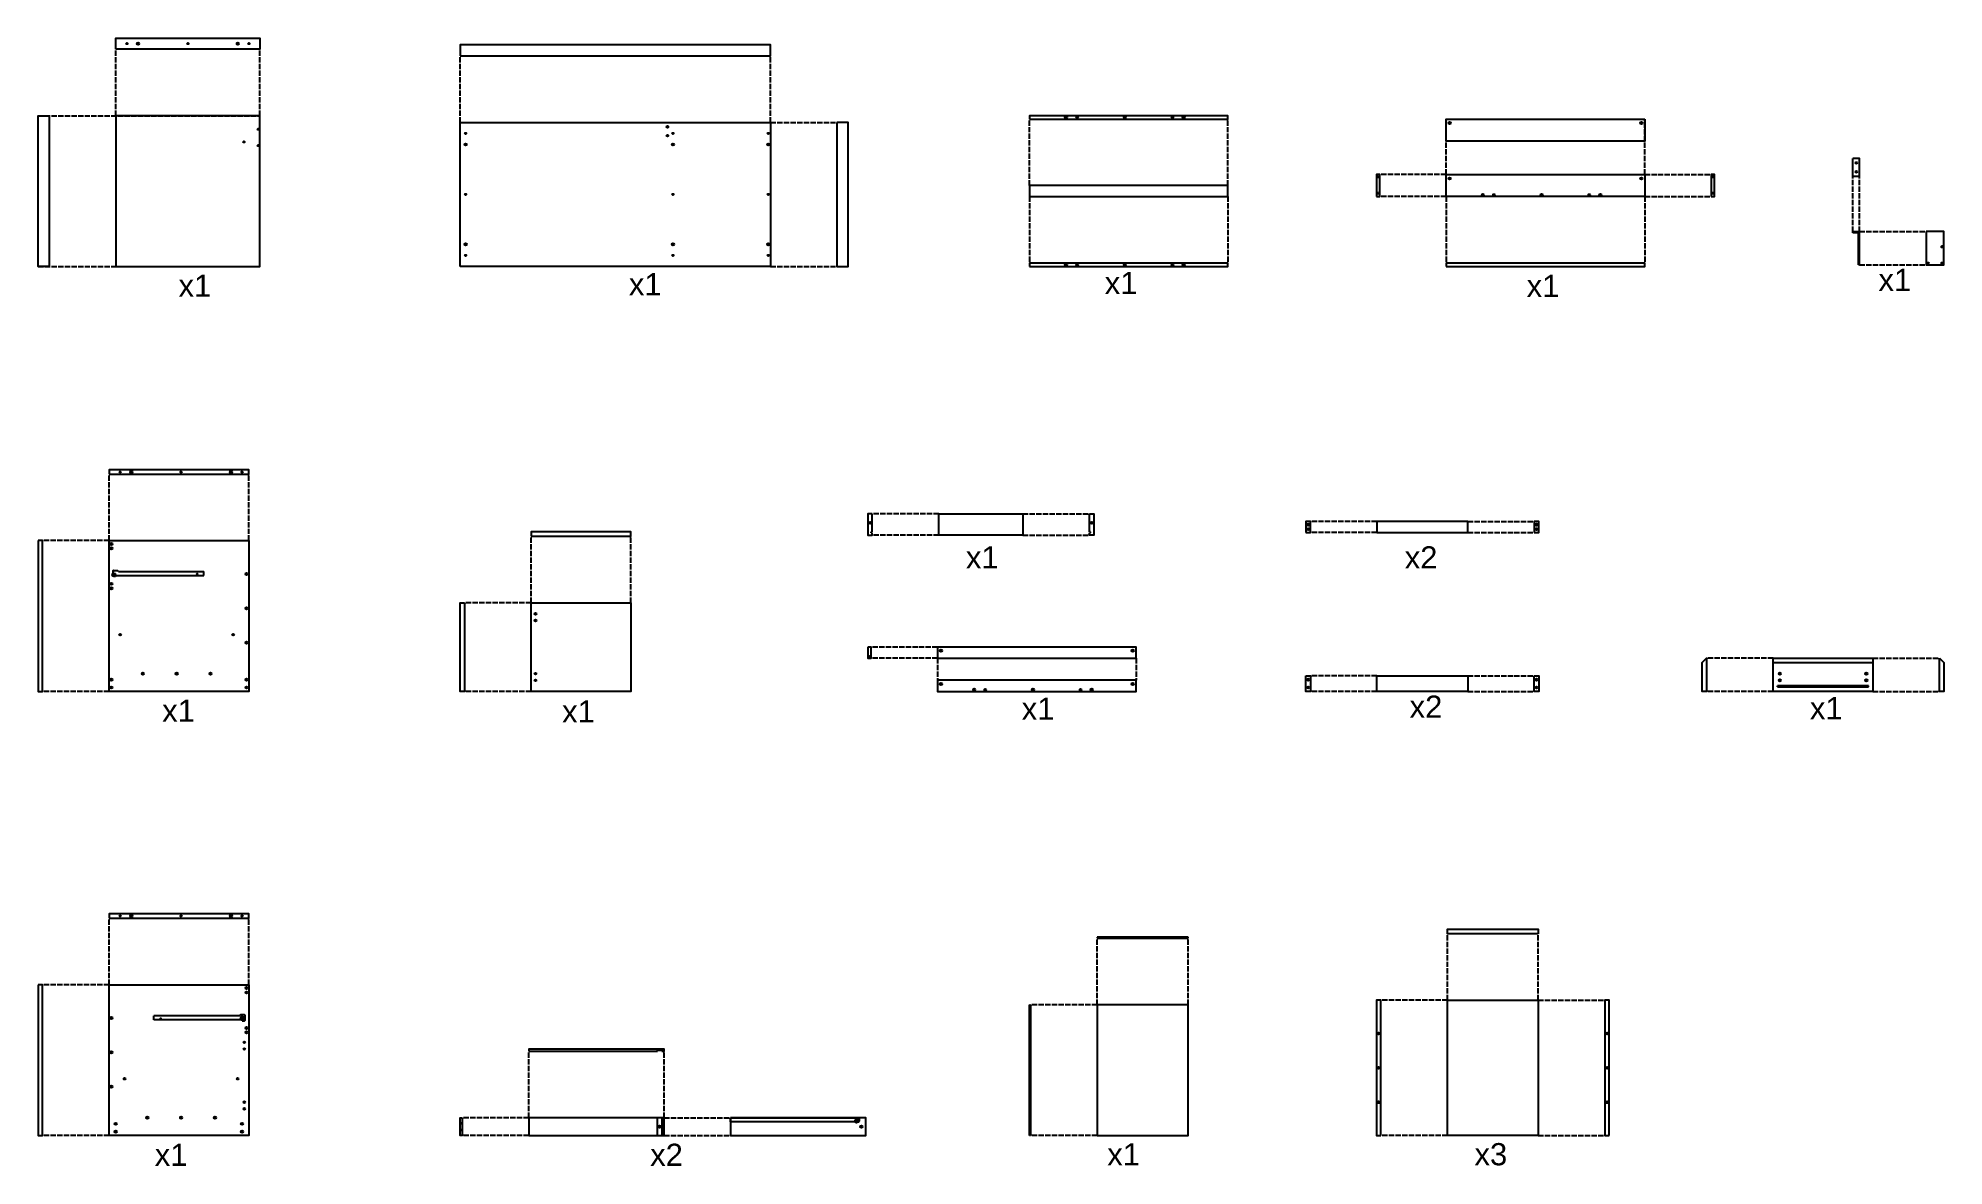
# Model space of a CAD drawing. Header units: millimetres. Extents: x 125 to 1869, y -776 to 1029.
# Drawn here: x 125 to 985, y -776 to -268 of the extents above; entities that cross this region are included whole.
import ezdxf

# ---------------------------------------------------------------- set-up
doc = ezdxf.new("R2010")
doc.units = ezdxf.units.MM
doc.linetypes.add('ACAD_ISO02W100', pattern=[15, 12, -3])
for name, color, linetype in [('A-SECT-LINE', 5, 'Continuous'), ('DETAILS', 2, 'Continuous'), ('G-ANNO-TEXT', 3, 'Continuous'), ('LINE', 4, 'ACAD_ISO02W100')]:
    doc.layers.add(name, color=color, linetype=linetype)

msp = doc.modelspace()

# ---------------------------------------------------------------- texts
at = {"layer": 'G-ANNO-TEXT', "char_height": 10, "attachment_point": 1}
for s, width, insert in [('{\\fArial|b0|i0|c0|p34;x1}', 55.1193, (188.67, -374.34)), ('{\\fArial|b0|i0|c0|p34;x1}', 55.1193, (391.8, -373.68)), ('{\\fArial|b0|i0|c0|p34;x1}', 55.1193, (606.42, -373.11)), ('{\\fArial|b0|i0|c0|p34;x1}', 55.1193, (796.73, -374.43)), ('{\\fArial|b0|i0|c0|p34;x1}', 55.1193, (955.41, -371.71)), ('{\\fArial|b0|i0|c0|p34;x1}', 55.1193, (543.82, -496.91)), ('{\\fArial|b0|i0|c0|p34;x2}', 36.776, (741.74, -496.92)), ('{\\fArial|b0|i0|c0|p34;x1}', 55.1193, (181.3, -566.06)), ('{\\fArial|b0|i0|c0|p34;x1}', 55.1193, (361.67, -566.39)), ('{\\fArial|b0|i0|c0|p34;x1}', 55.1193, (568.98, -565.16)), ('{\\fArial|b0|i0|c0|p34;x2}', 36.776, (743.94, -564.26)), ('{\\fArial|b0|i0|c0|p34;x1}', 55.1193, (924.49, -564.94)), ('{\\fArial|b0|i0|c0|p34;x1}', 55.1193, (177.96, -766.4)), ('{\\fArial|b0|i0|c0|p34;x2}', 36.776, (401.4, -766.41)), ('{\\fArial|b0|i0|c0|p34;x1}', 55.1193, (607.57, -766.2)), ('{\\fArial|b0|i0|c0|p34;x3}', 36.776, (773.21, -766.14))]:
    msp.add_mtext_dynamic_manual_height_columns(s, width=width, gutter_width=12.5, heights=[0], dxfattribs=dict(at, insert=insert))

# ---------------------------------------------------------------- linework, layer by layer
for p, q in [((909.92, -560.36), (909.92, -559.86)), ((950.92, -560.36), (950.92, -559.86)), ((572.5, -703.69), (573, -703.69)), ((573, -762.69), (572.5, -762.69))]:
    msp.add_line(p, q)
at = {"layer": 'A-SECT-LINE'}
for p, q in [((943.92, -329.97), (943.92, -321.97)), ((943.92, -355.47), (943.92, -354.97)), ((943.92, -354.97), (946.92, -354.97)), ((946.42, -355.47), (943.92, -355.47)), ((946.42, -369.97), (946.42, -355.47)), ((946.92, -369.97), (946.92, -354.97)), ((946.92, -369.97), (946.42, -369.97)), ((501.05, -490.83), (501.05, -490.33)), ((501.05, -490.33), (501.55, -490.33)), ((501.55, -490.83), (501.05, -490.83)), ((600.05, -490.33), (599.55, -490.33)), ((599.55, -490.83), (600.05, -490.83)), ((600.05, -490.83), (600.05, -490.33)), ((907.92, -549.36), (952.92, -549.36)), ((950.92, -559.86), (909.92, -559.86)), ((909.92, -560.36), (950.92, -560.36)), ((644, -673.19), (603, -673.19)), ((603, -673.19), (603, -673.69)), ((603, -673.69), (644, -673.69)), ((644, -673.69), (644, -673.19)), ((572.5, -762.69), (572.5, -703.69)), ((573, -703.69), (573, -762.69)), ((404.66, -724.69), (404.66, -724.19)), ((404.66, -724.19), (406.66, -724.19)), ((406.66, -724.19), (406.66, -724.69)), ((404.66, -762.69), (404.66, -754.69)), ((406.66, -754.69), (406.66, -762.69))]:
    msp.add_line(p, q, dxfattribs=at)
for points in [[(160.39, -272.66), (160.39, -267.66), (225.39, -267.66), (225.39, -272.66), (160.39, -272.66)], [(315.66, -275.66), (455.66, -275.66), (455.66, -270.66), (315.66, -270.66), (315.66, -275.66)], [(130.33, -370.66), (125.33, -370.66), (125.33, -302.66), (130.33, -302.66), (130.33, -370.66)], [(160.39, -370.66), (225.39, -370.66), (225.39, -302.66), (160.39, -302.66), (160.39, -370.66)], [(485.66, -305.66), (485.66, -370.66), (490.66, -370.66), (490.66, -305.66), (485.66, -305.66)], [(572.5, -304.16), (662, -304.16), (662, -302.66), (572.5, -302.66), (572.5, -304.16)], [(943.92, -329.97), (946.92, -329.97), (946.92, -321.97), (943.92, -321.97)], [(572.5, -334.16), (572.5, -339.16), (662, -339.16), (662, -334.16), (572.5, -334.16)], [(728.97, -339.16), (730.47, -339.16), (730.47, -329.16), (728.97, -329.16), (728.97, -339.16)], [(879.97, -339.16), (881.47, -339.16), (881.47, -329.16), (879.97, -329.16), (879.97, -339.16)], [(976.92, -354.97), (976.92, -369.97), (984.92, -369.97), (984.92, -354.97), (976.92, -354.97)], [(572.5, -370.66), (662, -370.66), (662, -369.16), (572.5, -369.16), (572.5, -370.66)], [(760.47, -370.66), (849.97, -370.66), (849.97, -369.16), (760.47, -369.16), (760.47, -370.66)], [(157.33, -464.36), (220.33, -464.36), (220.33, -462.36), (157.33, -462.36), (157.33, -464.36)], [(501.55, -482.33), (499.55, -482.33), (499.55, -491.83), (501.55, -491.83), (501.55, -490.83)], [(501.55, -490.33), (501.55, -482.33)], [(531.55, -482.33), (569.55, -482.33), (569.55, -491.83), (531.55, -491.83), (531.55, -482.33)], [(599.55, -482.33), (601.55, -482.33), (601.55, -491.83), (599.55, -491.83), (599.55, -490.83)], [(599.55, -490.33), (599.55, -482.33)], [(697.17, -490.68), (699.17, -490.68), (699.17, -485.68), (697.17, -485.68), (697.17, -490.68)], [(729.17, -485.68), (729.17, -490.68), (770.17, -490.68), (770.17, -485.68), (729.17, -485.68)], [(800.17, -490.68), (802.17, -490.68), (802.17, -485.68), (800.17, -485.68), (800.17, -490.68)], [(125.33, -494.36), (125.33, -562.36), (127.33, -562.36), (127.33, -494.36), (125.33, -494.36)], [(157.33, -494.36), (220.33, -494.36), (220.33, -562.36), (157.33, -562.36), (157.33, -494.36)], [(347.66, -492.36), (392.66, -492.36), (392.66, -490.36), (347.66, -490.36), (347.66, -492.36)], [(317.66, -522.36), (317.66, -562.36), (315.66, -562.36), (315.66, -522.36), (317.66, -522.36)], [(347.66, -522.36), (392.66, -522.36), (392.66, -562.36), (347.66, -562.36), (347.66, -522.36)], [(499.55, -542.36), (499.55, -547.36), (501.05, -547.36), (501.05, -542.36), (499.55, -542.36)], [(907.92, -547.36), (952.92, -547.36), (952.92, -562.36), (907.92, -562.36), (907.92, -547.36)], [(729.17, -555.36), (770.17, -555.36), (770.17, -562.36), (729.17, -562.36), (729.17, -555.36)], [(157.33, -664.69), (220.33, -664.69), (220.33, -662.69), (157.33, -662.69), (157.33, -664.69)], [(801.97, -671.69), (760.97, -671.69), (760.97, -669.69), (801.97, -669.69), (801.97, -671.69)], [(125.33, -694.69), (125.33, -762.69), (127.33, -762.69), (127.33, -694.69), (125.33, -694.69)], [(157.33, -694.69), (220.33, -694.69), (220.33, -762.69), (157.33, -762.69), (157.33, -694.69)], [(644, -703.69), (603, -703.69), (603, -762.69), (644, -762.69), (644, -703.69)], [(730.97, -762.69), (730.97, -701.69), (728.97, -701.69), (728.97, -762.69), (730.97, -762.69)], [(801.97, -762.69), (760.97, -762.69), (760.97, -701.69), (801.97, -701.69), (801.97, -762.69)], [(833.97, -762.69), (833.97, -701.69), (831.97, -701.69), (831.97, -762.69), (833.97, -762.69)], [(406.66, -724.69), (407.66, -724.69), (407.66, -723.69), (346.66, -723.69), (346.66, -724.69)], [(346.66, -724.69), (404.66, -724.69)], [(346.66, -754.69), (346.66, -762.69), (407.66, -762.69), (407.66, -754.69), (346.66, -754.69)], [(437.66, -754.69), (437.66, -762.69), (498.66, -762.69), (498.66, -754.69), (437.66, -754.69)]]:
    msp.add_lwpolyline(points, dxfattribs=at)
for points in [[(315.66, -370.66), (315.66, -305.66), (455.66, -305.66), (455.66, -370.66)], [(849.97, -304.16), (849.97, -314.16), (760.47, -314.16), (760.47, -304.16)], [(849.97, -329.16), (849.97, -339.16), (760.47, -339.16), (760.47, -329.16)], [(531.05, -542.36), (531.05, -547.36), (620.55, -547.36), (620.55, -542.36)], [(875.92, -549.36), (877.92, -547.36), (877.92, -562.36), (875.92, -562.36)], [(982.92, -547.36), (984.92, -549.36), (984.92, -562.36), (982.92, -562.36)], [(697.17, -555.36), (699.17, -555.36), (699.17, -562.36), (697.17, -562.36)], [(800.17, -555.36), (802.17, -555.36), (802.17, -562.36), (800.17, -562.36)], [(316.66, -754.69), (316.66, -762.69), (315.66, -762.69), (315.66, -754.69)]]:
    msp.add_lwpolyline(points, close=True, dxfattribs=at)
at = {"layer": 'A-SECT-LINE', "ltscale": 0.2}
msp.add_lwpolyline([(531.05, -557.36), (531.05, -562.36), (620.55, -562.36), (620.55, -557.36)], close=True, dxfattribs=at)
at = {"layer": 'DETAILS'}
for p, q in [((159.28, -507.77), (161.1, -507.79)), ((160.29, -510.47), (159.82, -510.46)), ((160.36, -510.37), (160.46, -510.07)), ((160.46, -510.07), (200.13, -510.07)), ((161.52, -508.22), (161.26, -507.91)), ((161.52, -508.22), (200.13, -508.22)), ((200.13, -510.07), (200.13, -508.22)), ((216.16, -708.69), (177.54, -708.7)), ((177.54, -710.55), (177.54, -708.7)), ((217.21, -710.55), (177.54, -710.55)), ((216.16, -708.69), (216.42, -708.39)), ((218.39, -708.25), (216.57, -708.27)), ((217.31, -710.85), (217.21, -710.55)), ((217.38, -710.94), (218.45, -710.94)), ((437.66, -754.7), (495.37, -754.69)), ((437.66, -756.55), (437.66, -754.7)), ((495.67, -754.94), (495.67, -756.3)), ((493.88, -756.54), (437.66, -756.55)), ((495.34, -756.54), (495.18, -756.54))]:
    msp.add_line(p, q, dxfattribs=at)
for points in [[(159.28, -507.77, 0.422039), (159.08, -507.99), (159.08, -509.17)], [(160.36, -510.36, -0.171693), (160.29, -510.47, -1.79937)], [(161.26, -507.91, 0.191725), (161.1, -507.79, -0.352144)], [(216.41, -708.39, -0.191725), (216.58, -708.27, 0.352144)], [(217.31, -710.84, 0.171693), (217.38, -710.94, 1.79937)], [(218.39, -708.25, -0.422039), (218.6, -708.47), (218.6, -710.79)], [(495.34, -754.69, -0.352615), (495.67, -754.94, 0.606196)], [(495.34, -756.54, 0.354495), (495.67, -756.3, -0.606196)]]:
    msp.add_lwpolyline(points, format="xyb", dxfattribs=at)
for centre, radius in [((165.39, -270.16), 0.3), ((170.39, -270.16), 0.5), ((192.89, -270.16), 0.3), ((215.39, -270.16), 0.5), ((220.39, -270.16), 0.3), ((224.64, -308.76), 0.3), ((409.16, -307.66), 0.4), ((589, -303.41), 0.5), ((594, -303.41), 0.4), ((615.5, -303.41), 0.5), ((637, -303.41), 0.4), ((642, -303.41), 0.5), ((761.97, -305.98), 0.5), ((848.47, -305.98), 0.5), ((218.14, -314.51), 0.3), ((224.64, -316.16), 0.3), ((318.16, -315.66), 0.5), ((318.16, -310.66), 0.3), ((409.16, -311.66), 0.4), ((411.66, -315.66), 0.5), ((411.66, -310.66), 0.3), ((454.66, -315.66), 0.5), ((454.66, -310.66), 0.3), ((945.42, -323.97), 0.4), ((729.72, -330.26), 0.3), ((761.97, -330.98), 0.5), ((848.47, -330.98), 0.5), ((880.72, -330.26), 0.3), ((945.42, -327.97), 0.4), ((318.16, -338.16), 0.3), ((411.66, -338.16), 0.3), ((454.66, -338.16), 0.3), ((729.72, -337.66), 0.3), ((776.97, -338.41), 0.5), ((781.97, -338.41), 0.4), ((803.47, -338.41), 0.5), ((824.97, -338.41), 0.4), ((829.97, -338.41), 0.5), ((880.72, -337.66), 0.3), ((318.16, -360.66), 0.5), ((411.66, -360.66), 0.5), ((454.66, -360.66), 0.5), ((318.16, -365.66), 0.3), ((411.66, -365.66), 0.3), ((454.66, -365.66), 0.3), ((589, -369.91), 0.5), ((594, -369.91), 0.4), ((615.5, -369.91), 0.5), ((637, -369.91), 0.4), ((642, -369.91), 0.5), ((977.67, -369.22), 0.4), ((984.17, -361.77), 0.4), ((984.17, -369.22), 0.4), ((162.33, -463.36), 0.3), ((167.33, -463.36), 0.5), ((189.83, -463.36), 0.3), ((212.33, -463.36), 0.5), ((217.33, -463.36), 0.3), ((500.55, -486.33), 0.5), ((600.55, -486.33), 0.5), ((698.17, -487.18), 0.5), ((698.17, -489.18), 0.5), ((801.17, -487.18), 0.5), ((801.17, -489.18), 0.5), ((158.33, -495.86), 0.5), ((158.33, -497.86), 0.5), ((158.33, -513.86), 0.5), ((158.33, -515.86), 0.5), ((159.51, -509.78), 0.75), ((159.51, -509.78), 0.452), ((159.34, -508.02), 0.15), ((197.07, -509.37), 0.15), ((219.33, -509.36), 0.5), ((219.33, -524.86), 0.5), ((162.33, -536.76), 0.4), ((213.33, -536.76), 0.4), ((219.33, -540.36), 0.5), ((500.3, -546.61), 0.3), ((532.55, -544), 0.5), ((619.05, -544), 0.5), ((158.33, -557.11), 0.5), ((172.58, -554.36), 0.5), ((187.83, -554.36), 0.5), ((203.08, -554.36), 0.5), ((219.33, -557.11), 0.5), ((532.55, -559), 0.5), ((619.05, -559), 0.5), ((698.17, -557.11), 0.5), ((801.17, -557.11), 0.5), ((910.92, -554.36), 0.5), ((910.92, -557.36), 0.5), ((949.92, -554.36), 0.5), ((949.92, -557.36), 0.5), ((158.33, -560.61), 0.5), ((219.33, -560.61), 0.5), ((547.55, -561.61), 0.5), ((552.55, -561.61), 0.4), ((574.05, -561.61), 0.5), ((595.55, -561.61), 0.4), ((600.55, -561.61), 0.5), ((698.17, -560.61), 0.5), ((801.17, -560.61), 0.5), ((162.33, -663.69), 0.3), ((167.33, -663.69), 0.5), ((189.83, -663.69), 0.3), ((212.33, -663.69), 0.5), ((217.33, -663.69), 0.3), ((219.33, -696.19), 0.5), ((219.33, -698.19), 0.5), ((158.33, -709.69), 0.5), ((180.6, -709.85), 0.15), ((217.39, -709.65), 0.75), ((217.39, -709.65), 0.452), ((218.33, -710.69), 0.15), ((218.33, -720.69), 0.4), ((219.33, -714.19), 0.5), ((219.33, -716.19), 0.5), ((729.97, -716.69), 0.5), ((832.97, -716.69), 0.5), ((158.33, -725.19), 0.5), ((218.33, -723.69), 0.4), ((164.33, -737.09), 0.4), ((215.33, -737.09), 0.4), ((729.97, -732.19), 0.5), ((832.97, -732.19), 0.5), ((158.33, -740.69), 0.5), ((218.33, -747.69), 0.4), ((729.97, -747.69), 0.5), ((832.97, -747.69), 0.5), ((174.58, -754.69), 0.5), ((189.83, -754.69), 0.5), ((205.08, -754.69), 0.5), ((218.33, -750.69), 0.4), ((494.53, -756.17), 0.75), ((494.53, -756.17), 0.452), ((160.33, -757.44), 0.5), ((160.33, -760.94), 0.5), ((217.33, -757.44), 0.5), ((217.33, -760.94), 0.5), ((316.16, -757.19), 0.25), ((316.16, -760.19), 0.25), ((405.66, -758.69), 0.5), ((496.66, -758.69), 0.5)]:
    msp.add_circle(centre, radius, dxfattribs=at)
at = {"layer": 'DETAILS', "ltscale": 0.2}
for centre, radius in [((349.66, -530.38), 0.411), ((349.67, -527.37), 0.388), ((349.66, -557.37), 0.407), ((349.66, -554.37), 0.394)]:
    msp.add_circle(centre, radius, dxfattribs=at)
at = {"layer": 'DETAILS'}
msp.add_arc((218.45, -710.79), 0.15, 270.06446, 0, dxfattribs=at)
at = {"layer": 'G-ANNO-TEXT'}
msp.add_line((572.5, -334.16), (572.5, -334.16), dxfattribs=at)
at = {"layer": 'LINE', "color": 6, "ltscale": 0.2}
for p, q in [((160.39, -302.66), (160.39, -272.66)), ((225.39, -302.66), (225.39, -272.66)), ((315.66, -305.66), (315.66, -275.66)), ((455.66, -305.66), (455.66, -275.66)), ((125.33, -302.66), (225.39, -302.66)), ((455.66, -305.66), (485.66, -305.66)), ((572.5, -334.16), (572.5, -304.16)), ((662, -334.16), (662, -304.16)), ((760.47, -329.16), (760.47, -304.16)), ((849.97, -329.16), (849.97, -304.16)), ((760.47, -329.16), (730.47, -329.16)), ((849.97, -329.16), (879.97, -329.16)), ((943.92, -354.97), (943.92, -329.97)), ((946.92, -354.97), (946.92, -329.97)), ((572.5, -339.16), (572.5, -369.16)), ((662, -339.16), (662, -369.16)), ((760.47, -339.16), (730.47, -339.16)), ((760.47, -339.16), (760.47, -369.16)), ((849.97, -339.16), (879.97, -339.16)), ((849.97, -339.16), (849.97, -369.16)), ((946.92, -354.97), (976.92, -354.97)), ((125.33, -370.66), (225.39, -370.66)), ((455.66, -370.66), (485.66, -370.66)), ((946.92, -369.97), (976.92, -369.97)), ((157.33, -494.36), (157.33, -464.36)), ((220.33, -494.36), (220.33, -464.36)), ((531.55, -482.33), (501.55, -482.33)), ((569.55, -482.33), (599.55, -482.33)), ((729.17, -485.68), (699.17, -485.68)), ((770.17, -485.68), (800.17, -485.68)), ((157.33, -494.36), (127.33, -494.36)), ((347.66, -522.36), (347.66, -492.36)), ((392.66, -522.36), (392.66, -492.36)), ((531.55, -491.83), (501.55, -491.83)), ((569.55, -491.83), (599.55, -491.83)), ((729.17, -490.68), (699.17, -490.68)), ((770.17, -490.68), (800.17, -490.68)), ((347.66, -522.36), (317.66, -522.36)), ((531.05, -542.36), (501.05, -542.36)), ((531.05, -547.36), (501.05, -547.36)), ((531.05, -547.36), (531.05, -557.36)), ((620.55, -547.36), (620.55, -557.36)), ((907.92, -547.36), (877.92, -547.36)), ((952.92, -547.36), (982.92, -547.36)), ((729.17, -555.36), (699.17, -555.36)), ((770.17, -555.36), (800.17, -555.36)), ((157.33, -562.36), (127.33, -562.36)), ((347.66, -562.36), (317.66, -562.36)), ((729.17, -562.36), (699.17, -562.36)), ((770.17, -562.36), (800.17, -562.36)), ((907.92, -562.36), (877.92, -562.36)), ((952.92, -562.36), (982.92, -562.36)), ((157.33, -694.69), (157.33, -664.69)), ((220.33, -694.69), (220.33, -664.69)), ((603, -703.69), (603, -673.69)), ((644, -703.69), (644, -673.69)), ((760.97, -701.69), (760.97, -671.69)), ((801.97, -701.69), (801.97, -671.69)), ((157.33, -694.69), (127.33, -694.69)), ((603, -703.69), (573, -703.69)), ((760.97, -701.69), (730.97, -701.69)), ((801.97, -701.69), (831.97, -701.69)), ((346.66, -754.69), (346.66, -724.69)), ((407.66, -754.69), (407.66, -724.69)), ((346.66, -754.69), (316.66, -754.69)), ((407.66, -754.69), (437.66, -754.69)), ((157.33, -762.69), (127.33, -762.69)), ((346.66, -762.69), (316.66, -762.69)), ((407.66, -762.69), (437.66, -762.69)), ((603, -762.69), (573, -762.69)), ((760.97, -762.69), (730.97, -762.69)), ((801.97, -762.69), (831.97, -762.69))]:
    msp.add_line(p, q, dxfattribs=at)

msp.set_redraw_order([(e.dxf.handle, doc.entitydb.next_handle()) for e in msp.query("TEXT MTEXT ATTDEF DIMENSION ARC_DIMENSION")])  # texts and dimensions are drawn at this point

doc.saveas('drawing.dxf')
